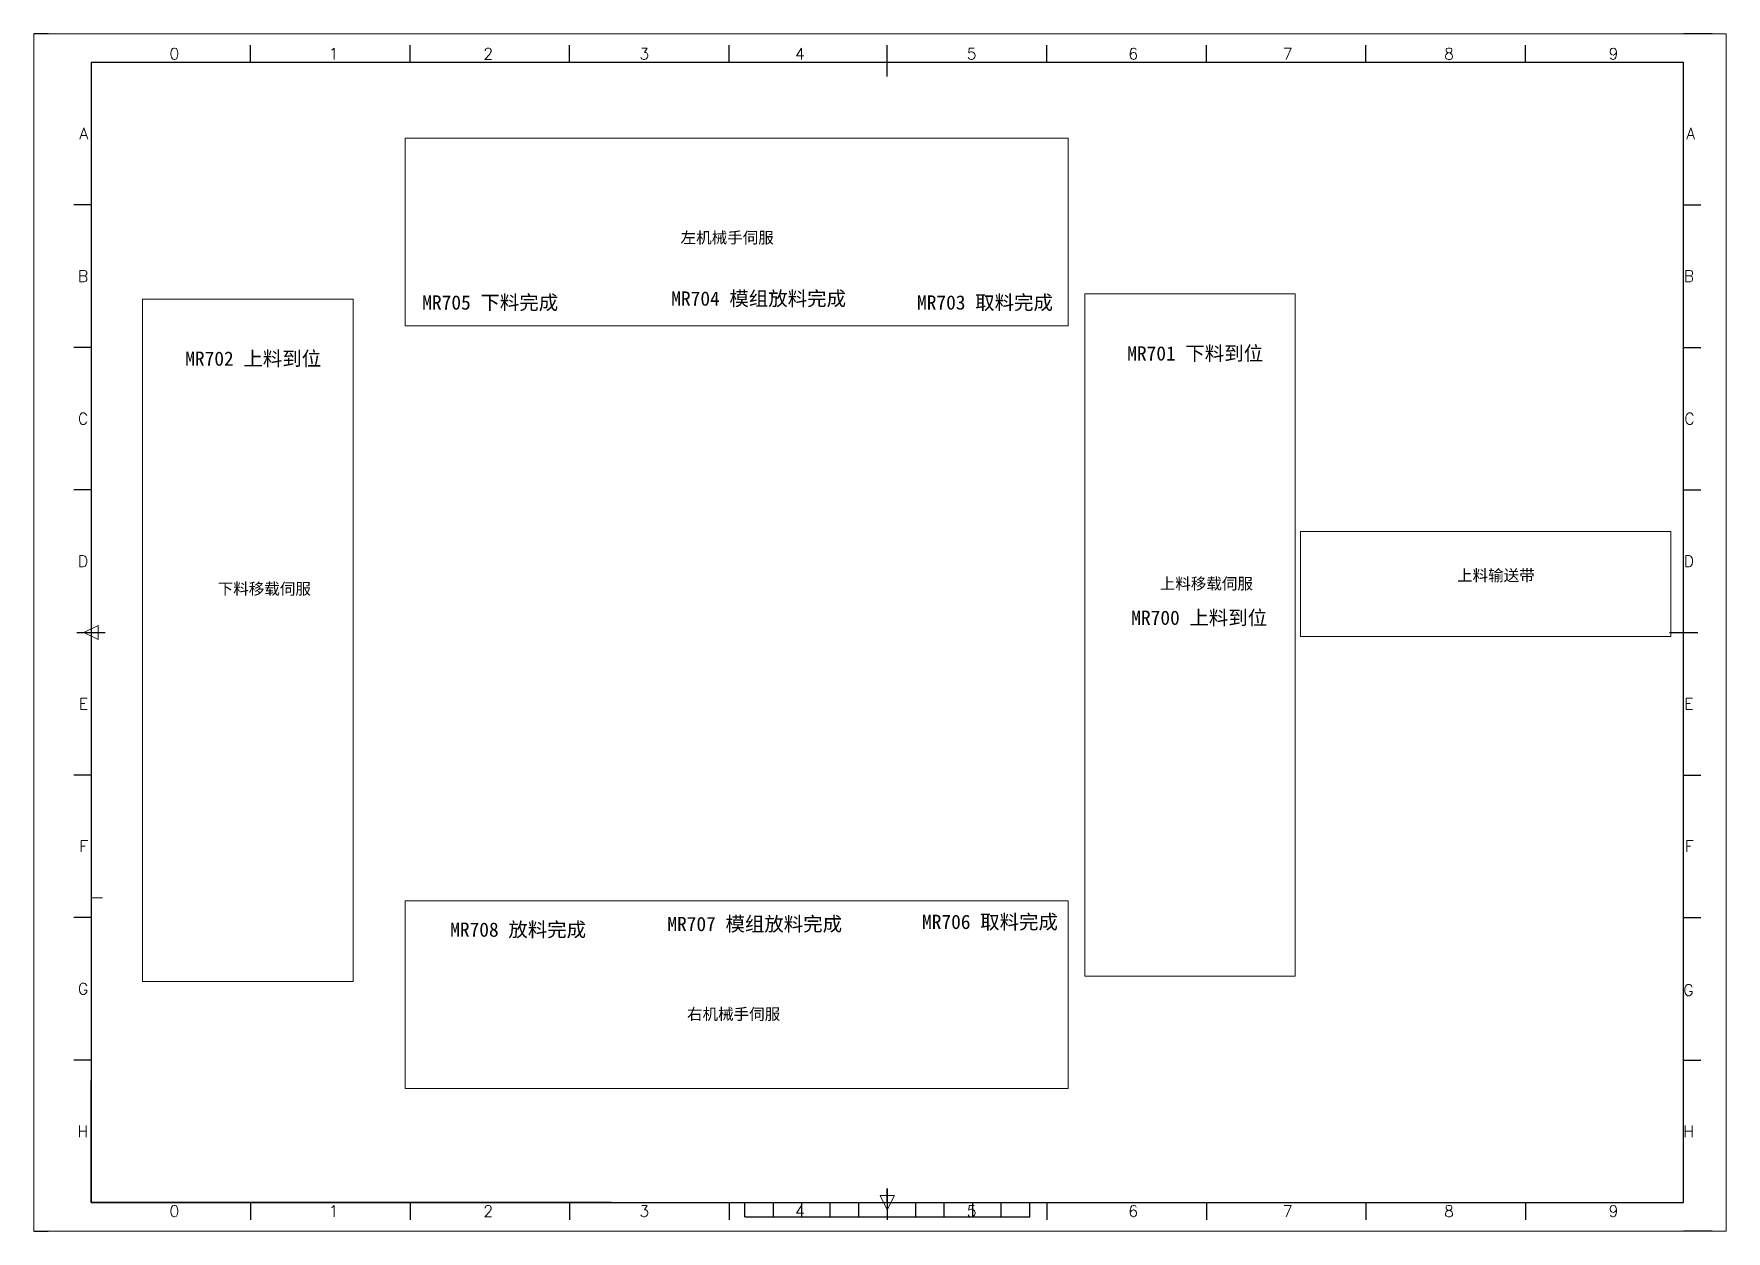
# Model space of a CAD drawing. Extents: x 2511 to 8703, y -745 to 3310.
# Drawn here: x 5135.8 to 5432.8, y -514.2 to -304.2 of the extents above; entities that cross this region are included whole.
import ezdxf
from ezdxf.enums import TextEntityAlignment as Align

# ---------------------------------------------------------------- set-up
doc = ezdxf.new("R2010")
doc.units = 0
doc.header["$MEASUREMENT"] = 0
doc.layers.add('AE_BOR', color=1, linetype='Continuous')
doc.styles.add('WD', font='romans.shx', dxfattribs={"bigfont": 'gbcbig.shx'})

msp = doc.modelspace()

# ---------------------------------------------------------------- texts
at = {"lineweight": 0, "attachment_point": 1}
for s, insert, char_height, width in [('{\\fSimSun|b0|i0|c134|p2;左机械手伺服}', (5249.33, -338.91), 2, 30.0133), ('{\\fSimSun|b0|i0|c134|p2;\\C1;MR705 下料完成}', (5204.01, -350.04), 2.5, 30.0133), ('{\\fSimSun|b0|i0|c134|p2;\\C1;MR704 模组放料完成}', (5247.71, -349.35), 2.5, 34.1675), ('{\\fSimSun|b0|i0|c134|p2;\\C1;MR703 取料完成}', (5290.84, -350.04), 2.5, 30.0133), ('{\\fSimSun|b0|i0|c134|p2;\\C1;MR701 下料到位}', (5327.73, -358.97), 2.5, 30.0133), ('{\\fSimSun|b0|i0|c134|p2;\\C1;MR702 上料到位}', (5162.41, -359.89), 2.5, 30.0133), ('{\\fSimSun|b0|i0|c134|p2;上料输送带}', (5385.61, -398.16), 2, 35.6805), ('{\\fSimSun|b0|i0|c134|p2;下料移载伺服}', (5168.1, -400.51), 2, 30.0133), ('{\\fSimSun|b0|i0|c134|p2;上料移载伺服}', (5333.43, -399.6), 2, 30.0133), ('{\\fSimSun|b0|i0|c134|p2;\\C1;MR700 上料到位}', (5328.44, -405.33), 2.5, 30.0133), ('{\\fSimSun|b0|i0|c134|p2;\\C1;MR708 放料完成}', (5208.91, -460.04), 2.5, 30.0133), ('{\\fSimSun|b0|i0|c134|p2;\\C1;MR707 模组放料完成}', (5247.02, -459.05), 2.5, 33.9391), ('{\\fSimSun|b0|i0|c134|p2;\\C1;MR706 取料完成}', (5291.72, -458.68), 2.5, 30.0133), ('{\\fSimSun|b0|i0|c134|p2;右机械手伺服}', (5250.46, -475.1), 2, 30.0133)]:
    msp.add_mtext(s, dxfattribs=dict(at, insert=insert, char_height=char_height, width=width))

# ---------------------------------------------------------------- blocks, each defined once
blk = doc.blocks.new('gb_a2_a')
for p, q in [((584, 410), (25, 410)), ((25, 410), (25, 10)), ((584, 10), (584, 410)), ((25, 10), (584, 10))]:
    blk.add_line(p, q)
at = {"lineweight": 9, "ltscale": 0.1}
blk.add_line((25, 116.86), (29, 116.86), dxfattribs=at)
at = {"layer": 'AE_BOR', "lineweight": 30}
for p, q in [((10, 420), (4.93, 420)), ((594, 420), (584, 420)), ((4.93, 0), (10, 0)), ((594, 0), (584, 0))]:
    blk.add_line(p, q, dxfattribs=at)
at = {"layer": 'AE_BOR', "color": 1, "lineweight": 15}
for p, q in [((4.93, 420), (598.93, 420)), ((4.93, 0), (4.93, 420)), ((598.93, 420), (598.93, 0)), ((22.5, 210), (27.5, 212.5)), ((27.5, 207.5), (22.5, 210)), ((27.5, 212.5), (27.5, 207.5)), ((304.5, 7.5), (302, 12.5)), ((302, 12.5), (307, 12.5)), ((307, 12.5), (304.5, 7.5)), ((598.93, 0), (4.93, 0))]:
    blk.add_line(p, q, dxfattribs=at)
at = {"layer": 'AE_BOR'}
for p, q in [((81, 410), (81, 416)), ((137, 410), (137, 416)), ((193, 410), (193, 416)), ((249, 410), (249, 416)), ((304.5, 410), (304.5, 416)), ((360.5, 410), (360.5, 416)), ((416.5, 410), (416.5, 416)), ((472.5, 410), (472.5, 416)), ((528.5, 410), (528.5, 416)), ((25, 360), (19, 360)), ((584, 360), (590, 360)), ((25, 310), (19, 310)), ((584, 310), (590, 310)), ((25, 260), (19, 260)), ((584, 260), (590, 260)), ((25, 160), (19, 160)), ((584, 160), (590, 160)), ((25, 110), (19, 110)), ((584, 110), (590, 110)), ((25, 60), (19, 60)), ((584, 60), (590, 60)), ((81, 10), (81, 4)), ((137, 10), (137, 4)), ((193, 10), (193, 4)), ((249, 10), (249, 4)), ((304.5, 10), (304.5, 4)), ((360.5, 10), (360.5, 4)), ((416.5, 10), (416.5, 4)), ((472.5, 10), (472.5, 4)), ((528.5, 10), (528.5, 4))]:
    blk.add_line(p, q, dxfattribs=at)
at = {"layer": 'AE_BOR', "color": 2, "lineweight": 30}
for p, q in [((304.5, 405), (304.5, 415)), ((20, 210), (30, 210)), ((579, 210), (589, 210)), ((304.5, 10), (304.5, 15)), ((304.5, 15), (304.5, 5)), ((254.5, 5), (254.5, 10)), ((264.5, 5), (264.5, 10)), ((274.5, 5), (274.5, 10)), ((284.5, 5), (284.5, 10)), ((294.5, 5), (294.5, 10)), ((304.5, 10), (304.5, 5)), ((314.5, 5), (314.5, 10)), ((324.5, 5), (324.5, 10)), ((334.5, 5), (334.5, 10)), ((344.5, 5), (344.5, 10)), ((354.5, 5), (354.5, 10)), ((254.5, 5), (354.5, 5))]:
    blk.add_line(p, q, dxfattribs=at)
at = {"layer": 'AE_BOR', "style": 'WD'}
for s, p in [('0', (54.27, 411)), ('1', (110.12, 411)), ('2', (164.42, 411)), ('3', (219.22, 411)), ('4', (273.82, 411)), ('5', (334.12, 411)), ('6', (390.81, 411)), ('7', (445.01, 411)), ('8', (501.67, 411)), ('9', (559.4, 411)), ('0', (54.27, 5)), ('1', (110.12, 5)), ('2', (164.42, 5)), ('3', (219.22, 5)), ('4', (273.82, 5)), ('5', (334.12, 5)), ('6', (390.81, 5)), ('7', (445.01, 5)), ('8', (501.67, 5)), ('9', (559.4, 5))]:
    blk.add_text(s, height=4, dxfattribs=at).set_placement(p, align=Align.CENTER)
for s, p in [('A', (24, 385)), ('A', (588.05, 385)), ('B', (24, 335)), ('B', (587.67, 335)), ('C', (24, 285)), ('C', (587.86, 285)), ('D', (24, 235)), ('D', (587.67, 235)), ('E', (24, 185)), ('E', (587.48, 185)), ('F', (24, 135)), ('F', (587.48, 135)), ('F', (587.48, 135)), ('G', (24, 85)), ('G', (587.48, 84.56)), ('H', (24, 35)), ('H', (587.67, 35))]:
    blk.add_text(s, height=4, dxfattribs=at).set_placement(p, align=Align.MIDDLE_RIGHT)

# ---------------------------------------------------------------- linework, layer by layer
at = {"color": 0, "ltscale": 2}
for p, q in [((5145.87, -509.17), (5145.87, -487.73)), ((5237.18, -509.17), (5145.87, -509.17))]:
    msp.add_line(p, q, dxfattribs=at)
at = {"lineweight": 9, "ltscale": 0.1}
msp.add_line((5237.18, -509.17), (5266.64, -509.17), dxfattribs=at)
at = {"lineweight": 0}
for points in [[(5200.98, -322.49), (5317.35, -322.49), (5317.35, -355.39), (5200.98, -355.39)], [(5320.26, -349.78), (5357.18, -349.78), (5357.18, -469.44), (5320.26, -469.44)], [(5154.93, -350.7), (5191.85, -350.7), (5191.85, -470.36), (5154.93, -470.36)], [(5358.15, -391.47), (5423.11, -391.47), (5423.11, -409.87), (5358.15, -409.87)], [(5200.98, -456.23), (5317.35, -456.23), (5317.35, -489.13), (5200.98, -489.13)]]:
    msp.add_lwpolyline(points, close=True, dxfattribs=at)

# ---------------------------------------------------------------- block references
at = {"xscale": 0.5, "yscale": 0.5, "zscale": 0.5}
msp.add_blockref('gb_a2_a', (5133.37, -514.17), dxfattribs=at)

msp.set_redraw_order([(e.dxf.handle, doc.entitydb.next_handle()) for e in msp.query("TEXT MTEXT ATTDEF DIMENSION ARC_DIMENSION")])  # texts and dimensions are drawn at this point

doc.saveas('drawing.dxf')
